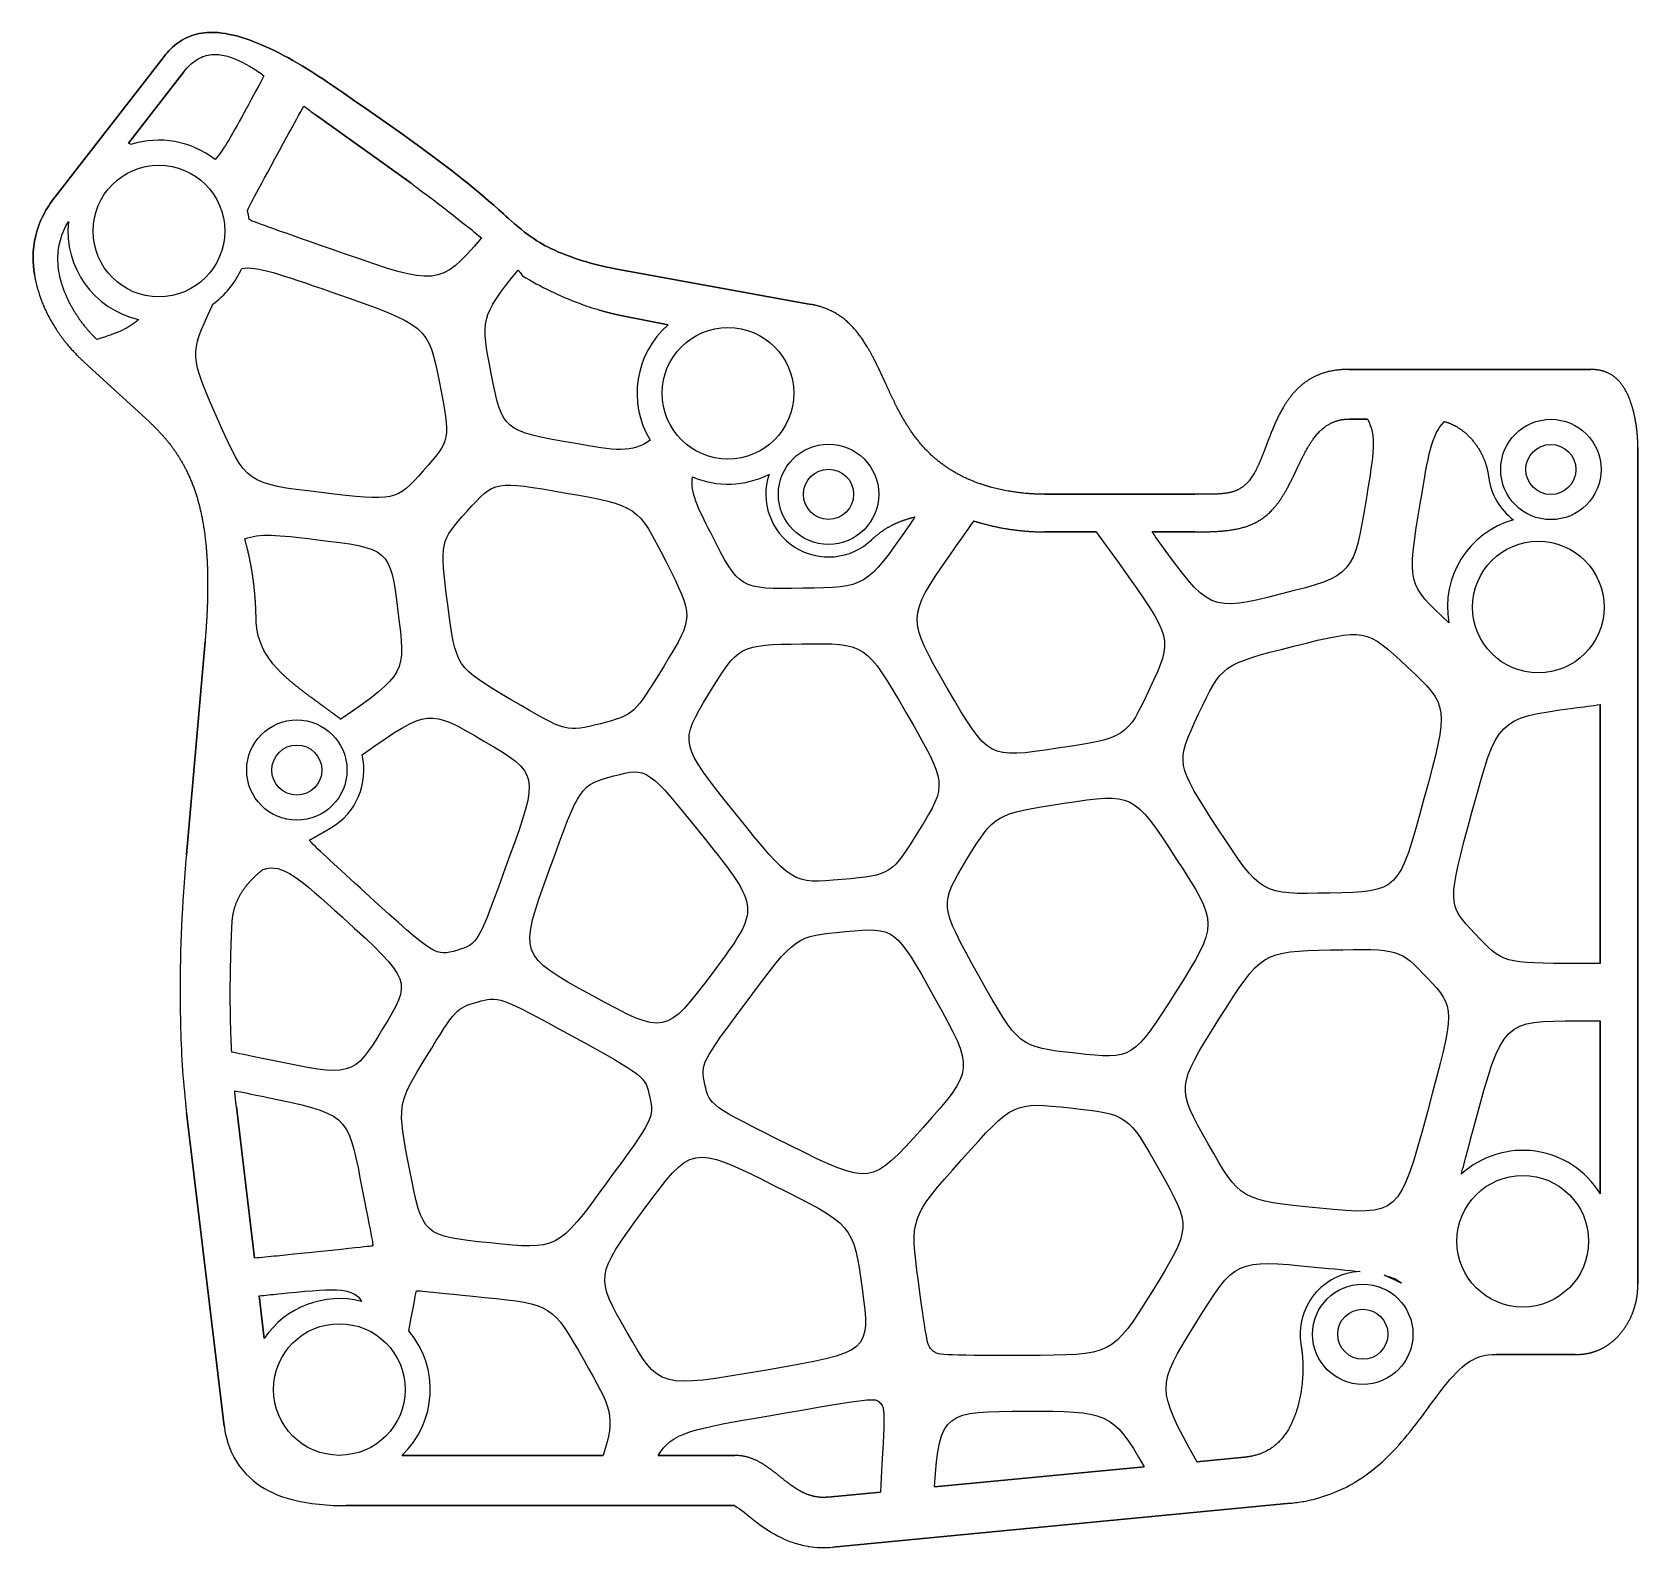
# Model space of a CAD drawing. Header units: millimetres. Extents: x -115 to 13, y -70 to 51.
import ezdxf

# ---------------------------------------------------------------- set-up
doc = ezdxf.new("R2010")
doc.units = ezdxf.units.MM
doc.layers.get('0').update_dxf_attribs({"linetype": 'CONTINUOUS'})

msp = doc.modelspace()

# ---------------------------------------------------------------- linework, layer by layer
for p, q in [((-104.59, 48.91), (-113.27, 37.73)), ((-113.27, 37.73), (-104.59, 48.91)), ((-107.42, 42.02), (-103.01, 47.69)), ((-103.01, 47.69), (-107.42, 42.02)), ((-92.53, 44.3), (-84.89, 38.81)), ((-84.89, 38.81), (-92.53, 44.3)), ((-53.01, 29.15), (-68.62, 31.99)), ((-68.62, 31.99), (-53.01, 29.15)), ((-67.91, 28.22), (-64.39, 27.51)), ((-64.39, 27.51), (-67.91, 28.22)), ((-110.96, 24.55), (-105.76, 19.77)), ((-105.76, 19.77), (-110.96, 24.55)), ((9.15, 23.96), (-10.1, 23.96)), ((-10.1, 23.96), (9.15, 23.96)), ((-10.08, 20), (-8.63, 19.98)), ((-8.63, 19.98), (-10.08, 20)), ((12.94, -49), (12.94, 17.73)), ((12.94, 17.73), (12.94, -49)), ((-22.4, 14), (-34.36, 14)), ((-34.36, 14), (-22.4, 14)), ((-34.36, 11), (-30.26, 11)), ((-30.26, 11), (-34.36, 11)), ((-25.8, 11), (-22.4, 11)), ((-22.4, 11), (-25.8, 11)), ((-2.14, 3.74), (-2.14, 3.75)), ((-2.14, 3.74), (-2.14, 3.75)), ((-101.32, 2.26), (-102.81, -14.75)), ((-102.81, -14.75), (-101.32, 2.26)), ((9.94, -2.78), (9.94, -23.42)), ((9.94, -23.42), (9.94, -2.78)), ((-90.48, -3.94), (-90.5, -3.95)), ((-90.48, -3.94), (-90.5, -3.95)), ((-88.79, -6.77), (-88.68, -6.69)), ((-88.79, -6.77), (-88.68, -6.69)), ((9.94, -28.01), (9.94, -41.79)), ((9.94, -41.79), (9.94, -28.01)), ((-102.79, -35.33), (-99.79, -60.33)), ((-99.79, -60.33), (-102.79, -35.33)), ((-97.37, -46.94), (-98.82, -34.86)), ((-98.82, -34.86), (-97.37, -46.94)), ((-96.6, -53.33), (-97.01, -49.94)), ((-97.01, -49.94), (-96.6, -53.33)), ((1.6, -54.62), (7.95, -54.62)), ((7.95, -54.62), (1.6, -54.62)), ((-69.58, -62.67), (-85.61, -62.67)), ((-85.61, -62.67), (-69.58, -62.67)), ((-59.07, -62.67), (-65.19, -62.67)), ((-65.19, -62.67), (-59.07, -62.67)), ((-26.44, -63.58), (-43.14, -65.18)), ((-43.14, -65.18), (-26.44, -63.58)), ((-22.23, -63.18), (-22.27, -63.11)), ((-22.23, -63.18), (-22.27, -63.11)), ((-18.42, -62.81), (-22.23, -63.18)), ((-22.23, -63.18), (-18.42, -62.81)), ((-47.46, -65.6), (-51.66, -66)), ((-51.66, -66), (-47.46, -65.6)), ((-51.27, -69.98), (-14.76, -66.48)), ((-14.76, -66.48), (-51.27, -69.98)), ((-90.07, -66.67), (-59.11, -66.67)), ((-59.11, -66.67), (-90.07, -66.67))]:
    msp.add_line(p, q)
for centre, radius in [((-105, 35), 5.25), ((-59.62, 22.06), 5.25), ((6, 15.98), 4), ((-51.6, 14), 4), ((6, 15.98), 2), ((6, 15.98), 2), ((-51.6, 14), 2), ((-51.6, 14), 2), ((5, 5), 5.25), ((-94, -8), 4), ((-94, -8), 2), ((-94, -8), 2), ((3.76, -45.58), 5.25), ((-9, -53), 4), ((-9, -53), 2), ((-9, -53), 2), ((-90.61, -57.41), 5.25)]:
    msp.add_circle(centre, radius)
for centre, radius, start, end in [((-105, 35), 7.25, 51.8413, 107.8939), ((-105, 35), 7.25, 51.8413, 107.8939), ((-105, 35), 7.25, 7.2406, 13.1903), ((-105, 35), 7.25, 7.2406, 13.1903), ((-105, 35), 7.25, 174.0104, 257.0471), ((-105, 35), 7.25, 174.0104, 257.0471), ((-105, 35), 7.25, 306.2649, 335.72), ((-105, 35), 7.25, 306.2649, 335.72), ((-59.62, 22.06), 7.25, 131.2225, 210.9623), ((-59.62, 22.06), 7.25, 131.2225, 210.9623), ((-59.62, 22.06), 7.25, 247.0129, 296.805), ((-59.62, 22.06), 7.25, 247.0129, 296.805), ((-51.6, 14), 5, 161.565, 313.464), ((-51.6, 14), 5, 161.565, 313.464), ((6, 15.98), 5, 187.2448, 233.2141), ((6, 15.98), 5, 187.2448, 233.2141), ((5, 5), 7.25, 105.9572, 189.995), ((5, 5), 7.25, 105.9572, 189.995), ((-94, -8), 5.35, 49.1592, 53.3569), ((-94, -8), 5.35, 49.1592, 53.3569), ((-94, -8), 5.35, -59.4772, 13.265), ((-94, -8), 5.35, -59.4772, 13.265), ((3.76, -45.58), 7.25, 31.5472, 132.5483), ((3.76, -45.58), 7.25, 31.5472, 132.5483), ((-9, -53), 5, 92.5484, 189.5666), ((-9, -53), 5, 92.5484, 189.5666), ((-9, -53), 5, 65.9174, 70.1769), ((-9, -53), 5, 65.9174, 70.1769), ((-90.61, -57.41), 7.25, 75.9325, 145.7438), ((-90.61, -57.41), 7.25, 75.9325, 145.7438), ((-90.61, -57.41), 7.25, -46.4501, 40.2046), ((-90.61, -57.41), 7.25, -46.4501, 40.2046)]:
    msp.add_arc(centre, radius, start, end)
for points, degree, knots in [([(-102, 50.7), (-102.52, 50.57), (-103, 50.35), (-103.89, 49.73), (-104.26, 49.34), (-104.59, 48.91)], 3, [-0.3236229, -0.3236229, -0.3236229, -0.3236229, -0.1615538, -0.1615538, 0, 0, 0, 0]), ([(-104.59, 48.91), (-104.26, 49.34), (-103.89, 49.73), (-103, 50.35), (-102.52, 50.57), (-102, 50.7)], 3, [0, 0, 0, 0, 0.1615538, 0.1615538, 0.3236229, 0.3236229, 0.3236229, 0.3236229]), ([(-91.93, 47.13), (-93.54, 48.23), (-95.72, 49.49), (-98.62, 50.54), (-99.49, 50.76), (-100.87, 50.87), (-101.44, 50.84), (-102, 50.7)], 3, [-0.9531404, -0.9531404, -0.9531404, -0.9531404, -0.4165655, -0.4165655, -0.1724139, -0.1724139, 0, 0, 0, 0]), ([(-102, 50.7), (-101.44, 50.84), (-100.87, 50.87), (-99.49, 50.76), (-98.62, 50.54), (-95.72, 49.49), (-93.54, 48.23), (-91.93, 47.13)], 3, [0, 0, 0, 0, 0.1724139, 0.1724139, 0.4165655, 0.4165655, 0.9531404, 0.9531404, 0.9531404, 0.9531404]), ([(-102, 48.65), (-101.84, 48.75), (-101.67, 48.84), (-101.32, 48.98), (-101.13, 49.02), (-100.56, 49.11), (-100.18, 49.09), (-99.06, 48.85), (-98.28, 48.47), (-97.18, 47.78), (-96.9, 47.59), (-96.62, 47.39)], 3, [-1.3659141, -1.3659141, -1.3659141, -1.3659141, -1.2779348, -1.2779348, -1.1897237, -1.1897237, -1.0115857, -1.0115857, -0.6602136, -0.6602136, -0.5409021, -0.5409021, -0.5409021, -0.5409021]), ([(-102, 48.65), (-101.84, 48.75), (-101.67, 48.84), (-101.32, 48.98), (-101.13, 49.02), (-100.56, 49.11), (-100.18, 49.09), (-99.06, 48.85), (-98.28, 48.47), (-97.18, 47.78), (-96.9, 47.59), (-96.62, 47.39)], 3, [-1.3659141, -1.3659141, -1.3659141, -1.3659141, -1.2779348, -1.2779348, -1.1897237, -1.1897237, -1.0115857, -1.0115857, -0.6602136, -0.6602136, -0.5409021, -0.5409021, -0.5409021, -0.5409021]), ([(-103.01, 47.69), (-102.87, 47.87), (-102.72, 48.05), (-102.38, 48.38), (-102.2, 48.52), (-102, 48.65)], 3, [-0.1404002, -0.1404002, -0.1404002, -0.1404002, -0.070191, -0.070191, 0, 0, 0, 0]), ([(-103.01, 47.69), (-102.87, 47.87), (-102.72, 48.05), (-102.38, 48.38), (-102.2, 48.52), (-102, 48.65)], 3, [-0.1404002, -0.1404002, -0.1404002, -0.1404002, -0.070191, -0.070191, 0, 0, 0, 0]), ([(-77.52, 36.36), (-79.58, 38.25), (-81.9, 40.05), (-86.57, 43.45), (-90.06, 45.85), (-91.93, 47.13)], 3, [-1.292516, -1.292516, -1.292516, -1.292516, -0.680948, -0.680948, 0, 0, 0, 0]), ([(-91.93, 47.13), (-90.06, 45.85), (-86.57, 43.45), (-81.9, 40.05), (-79.58, 38.25), (-77.52, 36.36)], 3, [0, 0, 0, 0, 0.680948, 0.680948, 1.292516, 1.292516, 1.292516, 1.292516]), ([(-84.89, 38.81), (-84.79, 38.73), (-84.68, 38.66), (-84.48, 38.51), (-84.37, 38.43), (-84.27, 38.35)], 3, [-0.07743656, -0.07743656, -0.07743656, -0.07743656, -0.03871828, -0.03871828, 0, 0, 0, 0]), ([(-84.89, 38.81), (-84.79, 38.73), (-84.68, 38.66), (-84.48, 38.51), (-84.37, 38.43), (-84.27, 38.35)], 3, [-0.07743656, -0.07743656, -0.07743656, -0.07743656, -0.03871828, -0.03871828, 0, 0, 0, 0]), ([(-113.27, 37.73), (-113.63, 37.27), (-113.95, 36.79), (-114.48, 35.75), (-114.68, 35.21), (-115.11, 33.45), (-115.06, 32.38), (-114.93, 31.54)], 3, [-0.5020165, -0.5020165, -0.5020165, -0.5020165, -0.3795625, -0.3795625, -0.2566818, -0.2566818, 0, 0, 0, 0]), ([(-114.93, 31.54), (-115.06, 32.38), (-115.11, 33.45), (-114.68, 35.21), (-114.48, 35.75), (-113.95, 36.79), (-113.63, 37.27), (-113.27, 37.73)], 3, [0, 0, 0, 0, 0.2566818, 0.2566818, 0.3795625, 0.3795625, 0.5020165, 0.5020165, 0.5020165, 0.5020165]), ([(-84.27, 38.35), (-83.11, 37.5), (-82.08, 36.7), (-80.35, 35.32), (-79.81, 34.89), (-79.28, 34.47)], 3, [-0.831954, -0.831954, -0.831954, -0.831954, -0.4159668, -0.4159668, -0.2151445, -0.2151445, -0.2151445, -0.2151445]), ([(-84.27, 38.35), (-83.11, 37.5), (-82.08, 36.7), (-80.35, 35.32), (-79.81, 34.89), (-79.28, 34.47)], 3, [-0.831954, -0.831954, -0.831954, -0.831954, -0.4159668, -0.4159668, -0.2151445, -0.2151445, -0.2151445, -0.2151445]), ([(-73.74, 33.6), (-74.34, 33.87), (-74.91, 34.22), (-76.3, 35.26), (-77.04, 35.92), (-77.52, 36.36)], 3, [-0.368509, -0.368509, -0.368509, -0.368509, -0.1961436, -0.1961436, 0, 0, 0, 0]), ([(-77.52, 36.36), (-77.04, 35.92), (-76.3, 35.26), (-74.91, 34.22), (-74.34, 33.87), (-73.74, 33.6)], 3, [0, 0, 0, 0, 0.1961436, 0.1961436, 0.368509, 0.368509, 0.368509, 0.368509]), ([(-112.84, 31.15), (-112.98, 31.69), (-113.06, 32.25), (-113.05, 33.3), (-112.99, 33.79), (-112.71, 34.8), (-112.49, 35.29), (-112.21, 35.76)], 3, [-0.5730459, -0.5730459, -0.5730459, -0.5730459, -0.4055006, -0.4055006, -0.2565518, -0.2565518, -0.0918769, -0.0918769, -0.0918769, -0.0918769]), ([(-112.84, 31.15), (-112.98, 31.69), (-113.06, 32.25), (-113.05, 33.3), (-112.99, 33.79), (-112.71, 34.8), (-112.49, 35.29), (-112.21, 35.76)], 3, [-0.5730459, -0.5730459, -0.5730459, -0.5730459, -0.4055006, -0.4055006, -0.2565518, -0.2565518, -0.0918769, -0.0918769, -0.0918769, -0.0918769]), ([(-68.62, 31.99), (-69.51, 32.15), (-70.37, 32.36), (-72.09, 32.9), (-72.92, 33.22), (-73.74, 33.6)], 3, [-0.5394856, -0.5394856, -0.5394856, -0.5394856, -0.2697807, -0.2697807, 0, 0, 0, 0]), ([(-73.74, 33.6), (-72.92, 33.22), (-72.09, 32.9), (-70.37, 32.36), (-69.51, 32.15), (-68.62, 31.99)], 3, [0, 0, 0, 0, 0.2697807, 0.2697807, 0.5394856, 0.5394856, 0.5394856, 0.5394856]), ([(-114.93, 31.54), (-114.86, 31.12), (-114.66, 30.16), (-114.14, 28.67), (-113.37, 27.24), (-112.33, 25.9), (-111.44, 24.99), (-110.96, 24.55)], 5, [0.4489839, 0.4489839, 0.4489839, 0.4489839, 0.4489839, 0.4489839, 0.6, 0.8, 1, 1, 1, 1, 1, 1]), ([(-114.93, 31.54), (-114.86, 31.12), (-114.66, 30.16), (-114.14, 28.67), (-113.37, 27.24), (-112.33, 25.9), (-111.44, 24.99), (-110.96, 24.55)], 5, [0.4489839, 0.4489839, 0.4489839, 0.4489839, 0.4489839, 0.4489839, 0.6, 0.8, 1, 1, 1, 1, 1, 1]), ([(-109.95, 26.35), (-110.25, 26.64), (-110.88, 27.31), (-111.59, 28.24), (-112.16, 29.22), (-112.58, 30.23), (-112.78, 30.9), (-112.84, 31.15)], 5, [0.0364221, 0.0364221, 0.0364221, 0.0364221, 0.0364221, 0.0364221, 0.2, 0.4, 0.5136637, 0.5136637, 0.5136637, 0.5136637, 0.5136637, 0.5136637]), ([(-109.95, 26.35), (-110.25, 26.64), (-110.88, 27.31), (-111.59, 28.24), (-112.16, 29.22), (-112.58, 30.23), (-112.78, 30.9), (-112.84, 31.15)], 5, [0.0364221, 0.0364221, 0.0364221, 0.0364221, 0.0364221, 0.0364221, 0.2, 0.4, 0.5136637, 0.5136637, 0.5136637, 0.5136637, 0.5136637, 0.5136637]), ([(-76, 31.42), (-75.28, 30.99), (-74.55, 30.59), (-73.04, 29.85), (-72.28, 29.53), (-71.49, 29.24)], 3, [-0.502135, -0.502135, -0.502135, -0.502135, -0.2510621, -0.2510621, 0, 0, 0, 0]), ([(-76, 31.42), (-75.28, 30.99), (-74.55, 30.59), (-73.04, 29.85), (-72.28, 29.53), (-71.49, 29.24)], 3, [-0.502135, -0.502135, -0.502135, -0.502135, -0.2510621, -0.2510621, 0, 0, 0, 0]), ([(-71.49, 29.24), (-71.22, 29.14), (-70.95, 29.04), (-70.41, 28.86), (-70.13, 28.78), (-69.86, 28.7)], 3, [-0.1724453, -0.1724453, -0.1724453, -0.1724453, -0.0862224, -0.0862224, 0, 0, 0, 0]), ([(-71.49, 29.24), (-71.22, 29.14), (-70.95, 29.04), (-70.41, 28.86), (-70.13, 28.78), (-69.86, 28.7)], 3, [-0.1724453, -0.1724453, -0.1724453, -0.1724453, -0.0862224, -0.0862224, 0, 0, 0, 0]), ([(-47.75, 24.34), (-47.97, 24.79), (-48.44, 25.7), (-49.23, 27), (-50.2, 28.06), (-51.45, 28.76), (-52.47, 29.05), (-53.01, 29.15)], 5, [-0.2913407, -0.2913407, -0.2913407, -0.2913407, -0.2913407, -0.2913407, -0.2, -0.1, 0, 0, 0, 0, 0, 0]), ([(-47.75, 24.34), (-47.97, 24.79), (-48.44, 25.7), (-49.23, 27), (-50.2, 28.06), (-51.45, 28.76), (-52.47, 29.05), (-53.01, 29.15)], 5, [-0.2913407, -0.2913407, -0.2913407, -0.2913407, -0.2913407, -0.2913407, -0.2, -0.1, 0, 0, 0, 0, 0, 0]), ([(-34.36, 14), (-34.85, 14), (-35.83, 14.04), (-37.32, 14.2), (-39.28, 14.63), (-41.6, 15.62), (-43.62, 17.11), (-45.25, 19.14), (-46.29, 21.14), (-46.99, 22.72), (-47.47, 23.77), (-47.73, 24.3), (-47.75, 24.34)], 5, [-1, -1, -1, -1, -1, -1, -0.9, -0.8, -0.7, -0.6, -0.5, -0.4, -0.3, -0.2913407, -0.2913407, -0.2913407, -0.2913407, -0.2913407, -0.2913407]), ([(-34.36, 14), (-34.85, 14), (-35.83, 14.04), (-37.32, 14.2), (-39.28, 14.63), (-41.6, 15.62), (-43.62, 17.11), (-45.25, 19.14), (-46.29, 21.14), (-46.99, 22.72), (-47.47, 23.77), (-47.73, 24.3), (-47.75, 24.34)], 5, [-1, -1, -1, -1, -1, -1, -0.9, -0.8, -0.7, -0.6, -0.5, -0.4, -0.3, -0.2913407, -0.2913407, -0.2913407, -0.2913407, -0.2913407, -0.2913407]), ([(12.73, 19.96), (12.69, 20.18), (12.57, 20.74), (12.33, 21.6), (11.85, 22.7), (11.1, 23.52), (10.24, 23.88), (9.54, 23.96), (9.15, 23.96)], 5, [0.2660853, 0.2660853, 0.2660853, 0.2660853, 0.2660853, 0.2660853, 0.4, 0.6, 0.8, 1, 1, 1, 1, 1, 1]), ([(12.73, 19.96), (12.69, 20.18), (12.57, 20.74), (12.33, 21.6), (11.85, 22.7), (11.1, 23.52), (10.24, 23.88), (9.54, 23.96), (9.15, 23.96)], 5, [0.2660853, 0.2660853, 0.2660853, 0.2660853, 0.2660853, 0.2660853, 0.4, 0.6, 0.8, 1, 1, 1, 1, 1, 1]), ([(-105.76, 19.77), (-105.13, 19.19), (-104.01, 18.01), (-102.72, 16.14), (-101.68, 13.48), (-101.19, 10.34), (-101.08, 7.79), (-101.11, 5.92), (-101.15, 4.79), (-101.17, 4.44)], 5, [0, 0, 0, 0, 0, 0, 0.2, 0.4, 0.6, 0.8, 0.8901465, 0.8901465, 0.8901465, 0.8901465, 0.8901465, 0.8901465]), ([(-105.76, 19.77), (-105.13, 19.19), (-104.01, 18.01), (-102.72, 16.14), (-101.68, 13.48), (-101.19, 10.34), (-101.08, 7.79), (-101.11, 5.92), (-101.15, 4.79), (-101.17, 4.44)], 5, [0, 0, 0, 0, 0, 0, 0.2, 0.4, 0.6, 0.8, 0.8901465, 0.8901465, 0.8901465, 0.8901465, 0.8901465, 0.8901465]), ([(-2.49, 19.8), (-2.43, 19.79), (-2.1, 19.69), (-1.53, 19.45), (-0.79, 18.96), (0.03, 18.1), (0.6, 17.1), (0.89, 16.26), (1, 15.66), (1.04, 15.34)], 5, [0.1597231, 0.1597231, 0.1597231, 0.1597231, 0.1597231, 0.1597231, 0.2, 0.4, 0.6, 0.8, 1, 1, 1, 1, 1, 1]), ([(-2.49, 19.8), (-2.43, 19.79), (-2.1, 19.69), (-1.53, 19.45), (-0.79, 18.96), (0.03, 18.1), (0.6, 17.1), (0.89, 16.26), (1, 15.66), (1.04, 15.34)], 5, [0.1597231, 0.1597231, 0.1597231, 0.1597231, 0.1597231, 0.1597231, 0.2, 0.4, 0.6, 0.8, 1, 1, 1, 1, 1, 1]), ([(12.94, 17.73), (12.94, 18.06), (12.92, 18.5), (12.89, 18.95), (12.83, 19.4), (12.75, 19.85), (12.73, 19.96)], 5, [0, 0, 0, 0, 0, 0, 0.2, 0.2660853, 0.2660853, 0.2660853, 0.2660853, 0.2660853, 0.2660853]), ([(12.94, 17.73), (12.94, 18.06), (12.92, 18.5), (12.89, 18.95), (12.83, 19.4), (12.75, 19.85), (12.73, 19.96)], 5, [0, 0, 0, 0, 0, 0, 0.2, 0.2660853, 0.2660853, 0.2660853, 0.2660853, 0.2660853, 0.2660853]), ([(-48.16, 10.38), (-47.9, 10.62), (-47.36, 11.08), (-46.69, 11.51), (-45.98, 11.83), (-45.24, 12.06), (-44.81, 12.17), (-44.71, 12.19)], 5, [0, 0, 0, 0, 0, 0, 0.2, 0.4, 0.4671061, 0.4671061, 0.4671061, 0.4671061, 0.4671061, 0.4671061]), ([(-48.16, 10.38), (-47.9, 10.62), (-47.36, 11.08), (-46.69, 11.51), (-45.98, 11.83), (-45.24, 12.06), (-44.81, 12.17), (-44.71, 12.19)], 5, [0, 0, 0, 0, 0, 0, 0.2, 0.4, 0.4671061, 0.4671061, 0.4671061, 0.4671061, 0.4671061, 0.4671061]), ([(-40, 11.87), (-39.99, 11.87), (-39.43, 11.69), (-38.32, 11.39), (-37.19, 11.17), (-36.05, 11.05), (-34.92, 11), (-34.36, 11)], 5, [-0.2023983, -0.2023983, -0.2023983, -0.2023983, -0.2023983, -0.2023983, -0.2, -0.1, 0, 0, 0, 0, 0, 0]), ([(-40, 11.87), (-39.99, 11.87), (-39.43, 11.69), (-38.32, 11.39), (-37.19, 11.17), (-36.05, 11.05), (-34.92, 11), (-34.36, 11)], 5, [-0.2023983, -0.2023983, -0.2023983, -0.2023983, -0.2023983, -0.2023983, -0.2, -0.1, 0, 0, 0, 0, 0, 0]), ([(-97.25, 4.15), (-97.26, 4.56), (-97.3, 5.82), (-97.42, 7.09), (-97.63, 8.35), (-97.91, 9.59), (-98.14, 10.42), (-98.14, 10.44)], 5, [-0.8953787, -0.8953787, -0.8953787, -0.8953787, -0.8953787, -0.8953787, -0.8, -0.6, -0.5957304, -0.5957304, -0.5957304, -0.5957304, -0.5957304, -0.5957304]), ([(-97.25, 4.15), (-97.26, 4.56), (-97.3, 5.82), (-97.42, 7.09), (-97.63, 8.35), (-97.91, 9.59), (-98.14, 10.42), (-98.14, 10.44)], 5, [-0.8953787, -0.8953787, -0.8953787, -0.8953787, -0.8953787, -0.8953787, -0.8, -0.6, -0.5957304, -0.5957304, -0.5957304, -0.5957304, -0.5957304, -0.5957304]), ([(-99.17, -20.3), (-99.15, -19.79), (-99, -18.84), (-98.61, -17.89), (-98.01, -17.09), (-97.26, -16.38), (-96.8, -16.01), (-96.69, -15.92)], 5, [-1, -1, -1, -1, -1, -1, -0.8, -0.6, -0.5411663, -0.5411663, -0.5411663, -0.5411663, -0.5411663, -0.5411663]), ([(-99.17, -20.3), (-99.15, -19.79), (-99, -18.84), (-98.61, -17.89), (-98.01, -17.09), (-97.26, -16.38), (-96.8, -16.01), (-96.69, -15.92)], 5, [-1, -1, -1, -1, -1, -1, -0.8, -0.6, -0.5411663, -0.5411663, -0.5411663, -0.5411663, -0.5411663, -0.5411663]), ([(-103.04, -17.71), (-103.28, -21.33), (-103.37, -24.94), (-103.27, -28.62), (-103.21, -30.84), (-103.06, -33.08), (-102.79, -35.33)], 3, [0.1453429, 0.1453429, 0.1453429, 0.1453429, 0.6780127, 0.6780127, 0.6780127, 1, 1, 1, 1]), ([(-103.04, -17.71), (-103.28, -21.33), (-103.37, -24.94), (-103.27, -28.62), (-103.21, -30.84), (-103.06, -33.08), (-102.79, -35.33)], 3, [0.1453429, 0.1453429, 0.1453429, 0.1453429, 0.6780127, 0.6780127, 0.6780127, 1, 1, 1, 1]), ([(-99.19, -30.49), (-99.23, -29.78), (-99.29, -28.29), (-99.33, -26.25), (-99.31, -24.21), (-99.25, -22.17), (-99.2, -20.84), (-99.17, -20.3)], 5, [-0.7783864, -0.7783864, -0.7783864, -0.7783864, -0.7783864, -0.7783864, -0.6, -0.4, -0.2631234, -0.2631234, -0.2631234, -0.2631234, -0.2631234, -0.2631234]), ([(-99.19, -30.49), (-99.23, -29.78), (-99.29, -28.29), (-99.33, -26.25), (-99.31, -24.21), (-99.25, -22.17), (-99.2, -20.84), (-99.17, -20.3)], 5, [-0.7783864, -0.7783864, -0.7783864, -0.7783864, -0.7783864, -0.7783864, -0.6, -0.4, -0.2631234, -0.2631234, -0.2631234, -0.2631234, -0.2631234, -0.2631234]), ([(9.11, -54.49), (9.23, -54.46), (9.67, -54.34), (10.38, -54.04), (11.25, -53.41), (11.95, -52.55), (12.41, -51.65), (12.64, -51), (12.73, -50.64), (12.74, -50.62)], 5, [-0.8715001, -0.8715001, -0.8715001, -0.8715001, -0.8715001, -0.8715001, -0.8, -0.6, -0.4, -0.2, -0.184523, -0.184523, -0.184523, -0.184523, -0.184523, -0.184523]), ([(9.11, -54.49), (9.23, -54.46), (9.67, -54.34), (10.38, -54.04), (11.25, -53.41), (11.95, -52.55), (12.41, -51.65), (12.64, -51), (12.73, -50.64), (12.74, -50.62)], 5, [-0.8715001, -0.8715001, -0.8715001, -0.8715001, -0.8715001, -0.8715001, -0.8, -0.6, -0.4, -0.2, -0.184523, -0.184523, -0.184523, -0.184523, -0.184523, -0.184523]), ([(-10.47, -65.27), (-10.18, -65.13), (-9.89, -64.97), (-9.62, -64.81), (-7.75, -63.69), (-6.36, -62.2), (-5.24, -60.8), (-3.96, -59.2), (-2.96, -57.68), (-2.05, -56.62), (-1.35, -55.82), (-0.76, -55.32), (-0.22, -55.03), (0.28, -54.76), (0.76, -54.62), (1.6, -54.62)], 3, [0.1397911, 0.1397911, 0.1397911, 0.1397911, 0.1711286, 0.1711286, 0.1711286, 0.385935, 0.385935, 0.385935, 0.6327296, 0.6327296, 0.6327296, 0.8211599, 0.8211599, 0.8211599, 1, 1, 1, 1]), ([(-10.47, -65.27), (-10.18, -65.13), (-9.89, -64.97), (-9.62, -64.81), (-7.75, -63.69), (-6.36, -62.2), (-5.24, -60.8), (-3.96, -59.2), (-2.96, -57.68), (-2.05, -56.62), (-1.35, -55.82), (-0.76, -55.32), (-0.22, -55.03), (0.28, -54.76), (0.76, -54.62), (1.6, -54.62)], 3, [0.1397911, 0.1397911, 0.1397911, 0.1397911, 0.1711286, 0.1711286, 0.1711286, 0.385935, 0.385935, 0.385935, 0.6327296, 0.6327296, 0.6327296, 0.8211599, 0.8211599, 0.8211599, 1, 1, 1, 1]), ([(-99.79, -60.33), (-99.78, -60.39), (-99.78, -60.44), (-99.77, -60.5), (-99.62, -61.51), (-99.23, -62.61), (-98.59, -63.49), (-97.93, -64.41), (-97.07, -65.05), (-96.29, -65.46), (-95.22, -66.03), (-94.26, -66.25), (-93.4, -66.4), (-92.58, -66.54), (-91.83, -66.61), (-91.11, -66.65)], 3, [-1, -1, -1, -1, -0.9903296, -0.9903296, -0.9903296, -0.8077832, -0.8077832, -0.8077832, -0.6197644, -0.6197644, -0.6197644, -0.3629127, -0.3629127, -0.3629127, -0.1185655, -0.1185655, -0.1185655, -0.1185655]), ([(-99.79, -60.33), (-99.78, -60.39), (-99.78, -60.44), (-99.77, -60.5), (-99.62, -61.51), (-99.23, -62.61), (-98.59, -63.49), (-97.93, -64.41), (-97.07, -65.05), (-96.29, -65.46), (-95.22, -66.03), (-94.26, -66.25), (-93.4, -66.4), (-92.58, -66.54), (-91.83, -66.61), (-91.11, -66.65)], 3, [-1, -1, -1, -1, -0.9903296, -0.9903296, -0.9903296, -0.8077832, -0.8077832, -0.8077832, -0.6197644, -0.6197644, -0.6197644, -0.3629127, -0.3629127, -0.3629127, -0.1185655, -0.1185655, -0.1185655, -0.1185655]), ([(-54.46, -65.13), (-54.51, -65.1), (-54.83, -64.87), (-55.42, -64.41), (-56.27, -63.69), (-57.15, -63.07), (-58.07, -62.74), (-58.73, -62.67), (-59.07, -62.67)], 5, [-0.6345089, -0.6345089, -0.6345089, -0.6345089, -0.6345089, -0.6345089, -0.6, -0.4, -0.2, 0, 0, 0, 0, 0, 0]), ([(-54.46, -65.13), (-54.51, -65.1), (-54.83, -64.87), (-55.42, -64.41), (-56.27, -63.69), (-57.15, -63.07), (-58.07, -62.74), (-58.73, -62.67), (-59.07, -62.67)], 5, [-0.6345089, -0.6345089, -0.6345089, -0.6345089, -0.6345089, -0.6345089, -0.6, -0.4, -0.2, 0, 0, 0, 0, 0, 0]), ([(-53.16, -65.82), (-53.19, -65.82), (-53.46, -65.72), (-53.72, -65.6), (-53.98, -65.45), (-54.23, -65.29), (-54.46, -65.13)], 5, [-0.8143435, -0.8143435, -0.8143435, -0.8143435, -0.8143435, -0.8143435, -0.8, -0.6345089, -0.6345089, -0.6345089, -0.6345089, -0.6345089, -0.6345089]), ([(-53.16, -65.82), (-53.19, -65.82), (-53.46, -65.72), (-53.72, -65.6), (-53.98, -65.45), (-54.23, -65.29), (-54.46, -65.13)], 5, [-0.8143435, -0.8143435, -0.8143435, -0.8143435, -0.8143435, -0.8143435, -0.8, -0.6345089, -0.6345089, -0.6345089, -0.6345089, -0.6345089, -0.6345089]), ([(-59.11, -66.67), (-59.04, -66.7), (-58.84, -66.81), (-58.51, -67.06), (-58.04, -67.41), (-57.35, -68.05), (-56.31, -68.71), (-55.78, -69.04), (-55.15, -69.37), (-54.42, -69.62)], 3, [0.1986225, 0.1986225, 0.1986225, 0.1986225, 0.3939888, 0.3939888, 0.3939888, 0.6763673, 0.6763673, 0.6763673, 0.8171783, 0.8171783, 0.8171783, 0.8171783]), ([(-59.11, -66.67), (-59.04, -66.7), (-58.84, -66.81), (-58.51, -67.06), (-58.04, -67.41), (-57.35, -68.05), (-56.31, -68.71), (-55.78, -69.04), (-55.15, -69.37), (-54.42, -69.62)], 3, [0.1986225, 0.1986225, 0.1986225, 0.1986225, 0.3939888, 0.3939888, 0.3939888, 0.6763673, 0.6763673, 0.6763673, 0.8171783, 0.8171783, 0.8171783, 0.8171783]), ([(-54.42, -69.62), (-54.06, -69.74), (-53.67, -69.84), (-53.26, -69.91), (-53.23, -69.92), (-53.2, -69.92), (-53.16, -69.93)], 3, [0.81717835, 0.81717835, 0.81717835, 0.81717835, 0.88766489, 0.88766489, 0.88766489, 0.89341491, 0.89341491, 0.89341491, 0.89341491]), ([(-54.42, -69.62), (-54.06, -69.74), (-53.67, -69.84), (-53.26, -69.91), (-53.23, -69.92), (-53.2, -69.92), (-53.16, -69.93)], 3, [0.81717835, 0.81717835, 0.81717835, 0.81717835, 0.88766489, 0.88766489, 0.88766489, 0.89341491, 0.89341491, 0.89341491, 0.89341491])]:
    msp.add_open_spline(points, degree=degree, knots=knots)
for points, degree in [([(-96.62, 47.39), (-97.01, 46.64), (-97.48, 45.77), (-98.05, 44.74)], 3), ([(-96.62, 47.39), (-97.01, 46.64), (-97.48, 45.77), (-98.05, 44.74)], 3), ([(-94.66, 42.75), (-94.2, 43.6), (-93.8, 44.33), (-93.43, 44.96)], 3), ([(-94.66, 42.75), (-94.2, 43.6), (-93.8, 44.33), (-93.43, 44.96)], 3), ([(-93.43, 44.96), (-93.14, 44.74), (-92.84, 44.52), (-92.53, 44.3)], 3), ([(-93.43, 44.96), (-93.14, 44.74), (-92.84, 44.52), (-92.53, 44.3)], 3), ([(-98.05, 44.74), (-99.08, 42.84), (-99.81, 41.51), (-100.52, 40.7)], 3), ([(-98.05, 44.74), (-99.08, 42.84), (-99.81, 41.51), (-100.52, 40.7)], 3), ([(-97.94, 36.65), (-97.65, 37.27), (-96.83, 38.76), (-94.66, 42.75)], 3), ([(-97.94, 36.65), (-97.65, 37.27), (-96.83, 38.76), (-94.66, 42.75)], 3), ([(-107.23, 41.9), (-107.29, 41.94), (-107.35, 41.98), (-107.42, 42.02)], 3), ([(-107.23, 41.9), (-107.29, 41.94), (-107.35, 41.98), (-107.42, 42.02)], 3), ([(-90.29, 33.22), (-95.59, 35.07), (-97.27, 35.66), (-97.81, 35.91)], 3), ([(-90.29, 33.22), (-95.59, 35.07), (-97.27, 35.66), (-97.81, 35.91)], 3), ([(-79.28, 34.47), (-82.56, 30.52), (-82.98, 30.67), (-90.29, 33.22)], 3), ([(-79.28, 34.47), (-82.56, 30.52), (-82.98, 30.67), (-90.29, 33.22)], 3), ([(-98.39, 32.02), (-97.21, 32.23), (-95.28, 31.55), (-91.28, 30.15)], 3), ([(-98.39, 32.02), (-97.21, 32.23), (-95.28, 31.55), (-91.28, 30.15)], 3), ([(-78.5, 23.63), (-79.33, 27.84), (-79.39, 28.17), (-76.36, 31.89)], 3), ([(-78.5, 23.63), (-79.33, 27.84), (-79.39, 28.17), (-76.36, 31.89)], 3), ([(-76.36, 31.89), (-76.23, 31.73), (-76.11, 31.58), (-76, 31.42)], 3), ([(-76.36, 31.89), (-76.23, 31.73), (-76.11, 31.58), (-76, 31.42)], 3), ([(-91.28, 30.15), (-83.53, 27.45), (-83.53, 27.45), (-82.63, 22.88)], 3), ([(-91.28, 30.15), (-83.53, 27.45), (-83.53, 27.45), (-82.63, 22.88)], 3), ([(-100.3, 19.97), (-102.56, 25.1), (-102.56, 25.1), (-100.79, 28.98)], 3), ([(-100.3, 19.97), (-102.56, 25.1), (-102.56, 25.1), (-100.79, 28.98)], 3), ([(-100.79, 28.98), (-100.76, 29.04), (-100.74, 29.1), (-100.71, 29.15)], 3), ([(-100.79, 28.98), (-100.76, 29.04), (-100.74, 29.1), (-100.71, 29.15)], 3), ([(-69.86, 28.7), (-69.48, 28.59), (-69.09, 28.48), (-68.7, 28.39), (-68.31, 28.3), (-67.91, 28.22)], 5), ([(-69.86, 28.7), (-69.48, 28.59), (-69.09, 28.48), (-68.7, 28.39), (-68.31, 28.3), (-67.91, 28.22)], 5), ([(-106.63, 27.93), (-107.31, 27.29), (-108.26, 26.86), (-109.95, 26.35)], 3), ([(-106.63, 27.93), (-107.31, 27.29), (-108.26, 26.86), (-109.95, 26.35)], 3), ([(-71.9, 18.07), (-77.6, 19.07), (-77.6, 19.07), (-78.5, 23.63)], 3), ([(-71.9, 18.07), (-77.6, 19.07), (-77.6, 19.07), (-78.5, 23.63)], 3), ([(-10.1, 23.96), (-10.67, 23.96), (-11.73, 23.87), (-13.1, 23.45), (-14.49, 22.4), (-15.68, 20.54), (-16.49, 18.49), (-17.15, 16.61), (-17.83, 15.2), (-18.66, 14.38), (-19.69, 14.04), (-20.68, 14), (-21.51, 14), (-22.1, 14), (-22.4, 14)], 5), ([(-10.1, 23.96), (-10.67, 23.96), (-11.73, 23.87), (-13.1, 23.45), (-14.49, 22.4), (-15.68, 20.54), (-16.49, 18.49), (-17.15, 16.61), (-17.83, 15.2), (-18.66, 14.38), (-19.69, 14.04), (-20.68, 14), (-21.51, 14), (-22.1, 14), (-22.4, 14)], 5), ([(-82.63, 22.88), (-81.73, 18.32), (-81.73, 18.32), (-83.92, 15.88)], 3), ([(-82.63, 22.88), (-81.73, 18.32), (-81.73, 18.32), (-83.92, 15.88)], 3), ([(-92.07, 14.14), (-98.03, 14.84), (-98.03, 14.84), (-100.3, 19.97)], 3), ([(-92.07, 14.14), (-98.03, 14.84), (-98.03, 14.84), (-100.3, 19.97)], 3), ([(-22.4, 11), (-22.13, 11), (-21.57, 11.01), (-20.71, 11.02), (-19.5, 11.09), (-18.03, 11.42), (-16.7, 12.14), (-15.59, 13.35), (-14.7, 15.01), (-13.89, 16.85), (-13, 18.56), (-12.05, 19.53), (-11.15, 19.91), (-10.45, 20), (-10.08, 20)], 5), ([(-22.4, 11), (-22.13, 11), (-21.57, 11.01), (-20.71, 11.02), (-19.5, 11.09), (-18.03, 11.42), (-16.7, 12.14), (-15.59, 13.35), (-14.7, 15.01), (-13.89, 16.85), (-13, 18.56), (-12.05, 19.53), (-11.15, 19.91), (-10.45, 20), (-10.08, 20)], 5), ([(-8.63, 19.98), (-7.89, 18.74), (-8.15, 17.15), (-8.68, 13.9)], 3), ([(-8.63, 19.98), (-7.89, 18.74), (-8.15, 17.15), (-8.68, 13.9)], 3), ([(-4.42, 13.25), (-3.77, 17.22), (-3.52, 18.73), (-2.49, 19.8)], 3), ([(-4.42, 13.25), (-3.77, 17.22), (-3.52, 18.73), (-2.49, 19.8)], 3), ([(-65.83, 18.33), (-67.22, 17.25), (-68.61, 17.49), (-71.9, 18.07)], 3), ([(-65.83, 18.33), (-67.22, 17.25), (-68.61, 17.49), (-71.9, 18.07)], 3), ([(-83.92, 15.88), (-86.11, 13.43), (-86.11, 13.43), (-92.07, 14.14)], 3), ([(-83.92, 15.88), (-86.11, 13.43), (-86.11, 13.43), (-92.07, 14.14)], 3), ([(-60.97, 10.86), (-62.06, 13.01), (-62.62, 14.12), (-62.45, 15.38)], 3), ([(-60.97, 10.86), (-62.06, 13.01), (-62.62, 14.12), (-62.45, 15.38)], 3), ([(-80.42, 12.66), (-78.23, 15.1), (-78.23, 15.1), (-72.53, 14.1)], 3), ([(-80.42, 12.66), (-78.23, 15.1), (-78.23, 15.1), (-72.53, 14.1)], 3), ([(-72.53, 14.1), (-66.83, 13.1), (-66.83, 13.1), (-64.58, 8.66)], 3), ([(-72.53, 14.1), (-66.83, 13.1), (-66.83, 13.1), (-64.58, 8.66)], 3), ([(-8.68, 13.9), (-9.73, 7.51), (-9.73, 7.51), (-15.47, 6.06)], 3), ([(-8.68, 13.9), (-9.73, 7.51), (-9.73, 7.51), (-15.47, 6.06)], 3), ([(-2.14, 3.75), (-5.47, 6.85), (-5.47, 6.85), (-4.42, 13.25)], 3), ([(-2.14, 3.75), (-5.47, 6.85), (-5.47, 6.85), (-4.42, 13.25)], 3), ([(-81.97, 5.21), (-82.61, 10.22), (-82.61, 10.22), (-80.42, 12.66)], 3), ([(-81.97, 5.21), (-82.61, 10.22), (-82.61, 10.22), (-80.42, 12.66)], 3), ([(-45.12, 11.59), (-48.61, 6.57), (-48.61, 6.57), (-53.66, 6.5)], 3), ([(-45.12, 11.59), (-48.61, 6.57), (-48.61, 6.57), (-53.66, 6.5)], 3), ([(-44.71, 12.19), (-44.84, 12), (-44.98, 11.8), (-45.12, 11.59)], 3), ([(-44.71, 12.19), (-44.84, 12), (-44.98, 11.8), (-45.12, 11.59)], 3), ([(-41.9, 9.18), (-41.11, 10.32), (-40.5, 11.19), (-40, 11.87)], 3), ([(-41.9, 9.18), (-41.11, 10.32), (-40.5, 11.19), (-40, 11.87)], 3), ([(-98.14, 10.44), (-97.01, 10.92), (-95.52, 10.75), (-92.54, 10.4)], 3), ([(-98.14, 10.44), (-97.01, 10.92), (-95.52, 10.75), (-92.54, 10.4)], 3), ([(-92.54, 10.4), (-86.58, 9.69), (-86.58, 9.69), (-85.94, 4.69)], 3), ([(-92.54, 10.4), (-86.58, 9.69), (-86.58, 9.69), (-85.94, 4.69)], 3), ([(-53.66, 6.5), (-58.72, 6.42), (-58.72, 6.42), (-60.97, 10.86)], 3), ([(-53.66, 6.5), (-58.72, 6.42), (-58.72, 6.42), (-60.97, 10.86)], 3), ([(-30.26, 11), (-29.75, 10.31), (-29.15, 9.48), (-28.43, 8.48)], 3), ([(-30.26, 11), (-29.75, 10.31), (-29.15, 9.48), (-28.43, 8.48)], 3), ([(-25.52, 10.61), (-25.61, 10.74), (-25.71, 10.88), (-25.8, 11)], 3), ([(-25.52, 10.61), (-25.61, 10.74), (-25.71, 10.88), (-25.8, 11)], 3), ([(-15.47, 6.06), (-21.21, 4.61), (-21.21, 4.61), (-25.52, 10.61)], 3), ([(-15.47, 6.06), (-21.21, 4.61), (-21.21, 4.61), (-25.52, 10.61)], 3), ([(-42.13, -1.47), (-45.38, 4.16), (-45.38, 4.16), (-41.9, 9.18)], 3), ([(-42.13, -1.47), (-45.38, 4.16), (-45.38, 4.16), (-41.9, 9.18)], 3), ([(-64.58, 8.66), (-62.33, 4.22), (-62.33, 4.22), (-64.72, 0.32)], 3), ([(-64.58, 8.66), (-62.33, 4.22), (-62.33, 4.22), (-64.72, 0.32)], 3), ([(-28.43, 8.48), (-24.13, 2.48), (-24.13, 2.48), (-25.98, -1.47)], 3), ([(-28.43, 8.48), (-24.13, 2.48), (-24.13, 2.48), (-25.98, -1.47)], 3), ([(-76.9, -2.4), (-81.33, 0.21), (-81.33, 0.21), (-81.97, 5.21)], 3), ([(-76.9, -2.4), (-81.33, 0.21), (-81.33, 0.21), (-81.97, 5.21)], 3), ([(-101.17, 4.44), (-101.19, 4.01), (-101.22, 3.57), (-101.25, 3.14), (-101.28, 2.7), (-101.32, 2.26)], 5), ([(-101.17, 4.44), (-101.19, 4.01), (-101.22, 3.57), (-101.25, 3.14), (-101.28, 2.7), (-101.32, 2.26)], 5), ([(-90.81, -3.71), (-91.16, -3.45), (-91.87, -2.93), (-92.93, -2.16), (-94.32, -1.14), (-95.87, 0.25), (-96.78, 1.57), (-97.16, 2.77), (-97.25, 3.67), (-97.25, 4.15)], 5), ([(-90.81, -3.71), (-91.16, -3.45), (-91.87, -2.93), (-92.93, -2.16), (-94.32, -1.14), (-95.87, 0.25), (-96.78, 1.57), (-97.16, 2.77), (-97.25, 3.67), (-97.25, 4.15)], 5), ([(-85.94, 4.69), (-85.3, -0.32), (-85.3, -0.32), (-90.48, -3.94)], 3), ([(-85.94, 4.69), (-85.3, -0.32), (-85.3, -0.32), (-90.48, -3.94)], 3), ([(-14.5, 1.88), (-8.76, 3.33), (-8.76, 3.33), (-5.43, 0.22)], 3), ([(-14.5, 1.88), (-8.76, 3.33), (-8.76, 3.33), (-5.43, 0.22)], 3), ([(-61.14, -1.92), (-58.76, 1.99), (-58.76, 1.99), (-53.7, 2.07)], 3), ([(-61.14, -1.92), (-58.76, 1.99), (-58.76, 1.99), (-53.7, 2.07)], 3), ([(-53.7, 2.07), (-48.64, 2.14), (-48.64, 2.14), (-45.38, -3.49)], 3), ([(-53.7, 2.07), (-48.64, 2.14), (-48.64, 2.14), (-45.38, -3.49)], 3), ([(-22.09, -3.52), (-20.24, 0.43), (-20.24, 0.43), (-14.5, 1.88)], 3), ([(-22.09, -3.52), (-20.24, 0.43), (-20.24, 0.43), (-14.5, 1.88)], 3), ([(-64.72, 0.32), (-67.1, -3.59), (-67.1, -3.59), (-69.79, -4.3)], 3), ([(-64.72, 0.32), (-67.1, -3.59), (-67.1, -3.59), (-69.79, -4.3)], 3), ([(-5.43, 0.22), (-2.11, -2.89), (-2.11, -2.89), (-4.12, -10.29)], 3), ([(-5.43, 0.22), (-2.11, -2.89), (-2.11, -2.89), (-4.12, -10.29)], 3), ([(-69.79, -4.3), (-72.48, -5), (-72.48, -5), (-76.9, -2.4)], 3), ([(-69.79, -4.3), (-72.48, -5), (-72.48, -5), (-76.9, -2.4)], 3), ([(-59.02, -11.46), (-63.53, -5.82), (-63.53, -5.82), (-61.14, -1.92)], 3), ([(-59.02, -11.46), (-63.53, -5.82), (-63.53, -5.82), (-61.14, -1.92)], 3), ([(-33.35, -6.26), (-38.87, -7.1), (-38.87, -7.1), (-42.13, -1.47)], 3), ([(-33.35, -6.26), (-38.87, -7.1), (-38.87, -7.1), (-42.13, -1.47)], 3), ([(-25.98, -1.47), (-27.83, -5.43), (-27.83, -5.43), (-33.35, -6.26)], 3), ([(-25.98, -1.47), (-27.83, -5.43), (-27.83, -5.43), (-33.35, -6.26)], 3), ([(-88.68, -6.69), (-83.51, -3.08), (-83.51, -3.08), (-79.08, -5.68)], 3), ([(-88.68, -6.69), (-83.51, -3.08), (-83.51, -3.08), (-79.08, -5.68)], 3), ([(-45.38, -3.49), (-42.13, -9.12), (-42.13, -9.12), (-44.35, -12.74)], 3), ([(-45.38, -3.49), (-42.13, -9.12), (-42.13, -9.12), (-44.35, -12.74)], 3), ([(-20.53, -12.7), (-23.94, -7.47), (-23.94, -7.47), (-22.09, -3.52)], 3), ([(-20.53, -12.7), (-23.94, -7.47), (-23.94, -7.47), (-22.09, -3.52)], 3), ([(-0.27, -11.28), (1.74, -3.88), (1.74, -3.88), (7.77, -3.06)], 3), ([(-0.27, -11.28), (1.74, -3.88), (1.74, -3.88), (7.77, -3.06)], 3), ([(7.77, -3.06), (8.6, -2.95), (9.32, -2.85), (9.94, -2.78)], 3), ([(7.77, -3.06), (8.6, -2.95), (9.32, -2.85), (9.94, -2.78)], 3), ([(-79.08, -5.68), (-74.66, -8.29), (-74.66, -8.29), (-77.11, -15.08)], 3), ([(-79.08, -5.68), (-74.66, -8.29), (-74.66, -8.29), (-77.11, -15.08)], 3), ([(-73.87, -15.97), (-71.42, -9.18), (-71.42, -9.18), (-68.73, -8.47)], 3), ([(-73.87, -15.97), (-71.42, -9.18), (-71.42, -9.18), (-68.73, -8.47)], 3), ([(-68.73, -8.47), (-66.04, -7.76), (-66.04, -7.76), (-61.53, -13.4)], 3), ([(-68.73, -8.47), (-66.04, -7.76), (-66.04, -7.76), (-61.53, -13.4)], 3), ([(-32.82, -10.65), (-27.3, -9.81), (-27.3, -9.81), (-23.9, -15.04)], 3), ([(-32.82, -10.65), (-27.3, -9.81), (-27.3, -9.81), (-23.9, -15.04)], 3), ([(-50.53, -16.73), (-54.51, -17.09), (-54.51, -17.09), (-59.02, -11.46)], 3), ([(-50.53, -16.73), (-54.51, -17.09), (-54.51, -17.09), (-59.02, -11.46)], 3), ([(-40.56, -15.11), (-38.34, -11.48), (-38.34, -11.48), (-32.82, -10.65)], 3), ([(-40.56, -15.11), (-38.34, -11.48), (-38.34, -11.48), (-32.82, -10.65)], 3), ([(-4.12, -10.29), (-6.12, -17.69), (-6.12, -17.69), (-11.62, -17.81)], 3), ([(-4.12, -10.29), (-6.12, -17.69), (-6.12, -17.69), (-11.62, -17.81)], 3), ([(-0.05, -21.05), (-2.28, -18.68), (-2.28, -18.68), (-0.27, -11.28)], 3), ([(-0.05, -21.05), (-2.28, -18.68), (-2.28, -18.68), (-0.27, -11.28)], 3), ([(-93.01, -13.6), (-92.66, -13.4), (-92.31, -13.2), (-91.96, -13), (-91.62, -12.81), (-91.28, -12.61)], 5), ([(-93.01, -13.6), (-92.66, -13.4), (-92.31, -13.2), (-91.96, -13), (-91.62, -12.81), (-91.28, -12.61)], 5), ([(-44.35, -12.74), (-46.56, -16.36), (-46.56, -16.36), (-50.53, -16.73)], 3), ([(-44.35, -12.74), (-46.56, -16.36), (-46.56, -16.36), (-50.53, -16.73)], 3), ([(-11.62, -17.81), (-17.12, -17.93), (-17.12, -17.93), (-20.53, -12.7)], 3), ([(-11.62, -17.81), (-17.12, -17.93), (-17.12, -17.93), (-20.53, -12.7)], 3), ([(-88.49, -17.82), (-90.87, -15.65), (-92.24, -14.41), (-93.01, -13.6)], 3), ([(-88.49, -17.82), (-90.87, -15.65), (-92.24, -14.41), (-93.01, -13.6)], 3), ([(-61.53, -13.4), (-57.02, -19.03), (-57.02, -19.03), (-60.81, -24.11)], 3), ([(-61.53, -13.4), (-57.02, -19.03), (-57.02, -19.03), (-60.81, -24.11)], 3), ([(-102.81, -14.75), (-102.89, -15.74), (-102.97, -16.73), (-103.04, -17.71)], 3), ([(-102.81, -14.75), (-102.89, -15.74), (-102.97, -16.73), (-103.04, -17.71)], 3), ([(-77.11, -15.08), (-79.55, -21.88), (-79.55, -21.88), (-81.24, -22.38)], 3), ([(-77.11, -15.08), (-79.55, -21.88), (-79.55, -21.88), (-81.24, -22.38)], 3), ([(-39.61, -24.42), (-42.78, -18.73), (-42.78, -18.73), (-40.56, -15.11)], 3), ([(-39.61, -24.42), (-42.78, -18.73), (-42.78, -18.73), (-40.56, -15.11)], 3), ([(-23.9, -15.04), (-20.49, -20.27), (-20.49, -20.27), (-23.9, -25.68)], 3), ([(-23.9, -15.04), (-20.49, -20.27), (-20.49, -20.27), (-23.9, -25.68)], 3), ([(-96.69, -15.92), (-95.12, -15.41), (-93.8, -16.61), (-90.37, -19.74)], 3), ([(-96.69, -15.92), (-95.12, -15.41), (-93.8, -16.61), (-90.37, -19.74)], 3), ([(-70.46, -25.98), (-76.32, -22.77), (-76.32, -22.77), (-73.87, -15.97)], 3), ([(-70.46, -25.98), (-76.32, -22.77), (-76.32, -22.77), (-73.87, -15.97)], 3), ([(-81.24, -22.38), (-82.93, -22.88), (-82.93, -22.88), (-88.49, -17.82)], 3), ([(-81.24, -22.38), (-82.93, -22.88), (-82.93, -22.88), (-88.49, -17.82)], 3), ([(-90.37, -19.74), (-84.8, -24.8), (-84.8, -24.8), (-87.16, -28.65)], 3), ([(-90.37, -19.74), (-84.8, -24.8), (-84.8, -24.8), (-87.16, -28.65)], 3), ([(-58.02, -26.32), (-54.23, -21.24), (-54.23, -21.24), (-50.26, -20.88)], 3), ([(-58.02, -26.32), (-54.23, -21.24), (-54.23, -21.24), (-50.26, -20.88)], 3), ([(-50.26, -20.88), (-46.28, -20.52), (-46.28, -20.52), (-43.12, -26.21)], 3), ([(-50.26, -20.88), (-46.28, -20.52), (-46.28, -20.52), (-43.12, -26.21)], 3), ([(8.21, -23.43), (2.17, -23.42), (2.17, -23.42), (-0.05, -21.05)], 3), ([(8.21, -23.43), (2.17, -23.42), (2.17, -23.42), (-0.05, -21.05)], 3), ([(-20.47, -27.88), (-17.06, -22.47), (-17.06, -22.47), (-11.56, -22.35)], 3), ([(-20.47, -27.88), (-17.06, -22.47), (-17.06, -22.47), (-11.56, -22.35)], 3), ([(-11.56, -22.35), (-6.06, -22.24), (-6.06, -22.24), (-3.83, -24.61)], 3), ([(-11.56, -22.35), (-6.06, -22.24), (-6.06, -22.24), (-3.83, -24.61)], 3), ([(-60.81, -24.11), (-64.6, -29.18), (-64.6, -29.18), (-70.46, -25.98)], 3), ([(-60.81, -24.11), (-64.6, -29.18), (-64.6, -29.18), (-70.46, -25.98)], 3), ([(9.94, -23.42), (9.42, -23.43), (8.85, -23.43), (8.21, -23.43)], 3), ([(9.94, -23.42), (9.42, -23.43), (8.85, -23.43), (8.21, -23.43)], 3), ([(-31.88, -30.59), (-36.44, -30.1), (-36.44, -30.1), (-39.61, -24.42)], 3), ([(-31.88, -30.59), (-36.44, -30.1), (-36.44, -30.1), (-39.61, -24.42)], 3), ([(-3.83, -24.61), (-1.6, -26.97), (-1.6, -26.97), (-3.85, -35.27)], 3), ([(-3.83, -24.61), (-1.6, -26.97), (-1.6, -26.97), (-3.85, -35.27)], 3), ([(-83.66, -30.85), (-81.3, -27), (-81.3, -27), (-79.61, -26.5)], 3), ([(-83.66, -30.85), (-81.3, -27), (-81.3, -27), (-79.61, -26.5)], 3), ([(-79.61, -26.5), (-77.93, -26), (-77.93, -26), (-72.07, -29.2)], 3), ([(-79.61, -26.5), (-77.93, -26), (-77.93, -26), (-72.07, -29.2)], 3), ([(-61.46, -33.07), (-61.81, -31.4), (-61.81, -31.4), (-58.02, -26.32)], 3), ([(-61.46, -33.07), (-61.81, -31.4), (-61.81, -31.4), (-58.02, -26.32)], 3), ([(-43.12, -26.21), (-39.95, -31.9), (-39.95, -31.9), (-44.08, -36.53)], 3), ([(-43.12, -26.21), (-39.95, -31.9), (-39.95, -31.9), (-44.08, -36.53)], 3), ([(-23.9, -25.68), (-27.32, -31.08), (-27.32, -31.08), (-31.88, -30.59)], 3), ([(-23.9, -25.68), (-27.32, -31.08), (-27.32, -31.08), (-31.88, -30.59)], 3), ([(-21.34, -37.8), (-23.88, -33.28), (-23.88, -33.28), (-20.47, -27.88)], 3), ([(-21.34, -37.8), (-23.88, -33.28), (-23.88, -33.28), (-20.47, -27.88)], 3), ([(-0.09, -36.29), (2.16, -28), (2.16, -28), (8.19, -28)], 3), ([(-0.09, -36.29), (2.16, -28), (2.16, -28), (8.19, -28)], 3), ([(8.19, -28), (8.84, -28.01), (9.42, -28.01), (9.94, -28.01)], 3), ([(8.19, -28), (8.84, -28.01), (9.42, -28.01), (9.94, -28.01)], 3), ([(-87.16, -28.65), (-89.52, -32.5), (-89.52, -32.5), (-96.34, -31.09)], 3), ([(-87.16, -28.65), (-89.52, -32.5), (-89.52, -32.5), (-96.34, -31.09)], 3), ([(-72.07, -29.2), (-66.21, -32.41), (-66.21, -32.41), (-65.86, -34.08)], 3), ([(-72.07, -29.2), (-66.21, -32.41), (-66.21, -32.41), (-65.86, -34.08)], 3), ([(-96.34, -31.09), (-97.46, -30.86), (-98.4, -30.66), (-99.19, -30.49)], 3), ([(-96.34, -31.09), (-97.46, -30.86), (-98.4, -30.66), (-99.19, -30.49)], 3), ([(-84.99, -39.93), (-86.02, -34.7), (-86.02, -34.7), (-83.66, -30.85)], 3), ([(-84.99, -39.93), (-86.02, -34.7), (-86.02, -34.7), (-83.66, -30.85)], 3), ([(-54.66, -37.95), (-61.1, -34.74), (-61.1, -34.74), (-61.46, -33.07)], 3), ([(-54.66, -37.95), (-61.1, -34.74), (-61.1, -34.74), (-61.46, -33.07)], 3), ([(-98.96, -33.58), (-98.32, -33.7), (-97.6, -33.85), (-96.78, -34.02)], 3), ([(-98.82, -34.86), (-98.85, -34.6), (-98.88, -34.35), (-98.91, -34.09), (-98.93, -33.84), (-98.96, -33.58)], 5), ([(-98.82, -34.86), (-98.85, -34.6), (-98.88, -34.35), (-98.91, -34.09), (-98.93, -33.84), (-98.96, -33.58)], 5), ([(-98.96, -33.58), (-98.32, -33.7), (-97.6, -33.85), (-96.78, -34.02)], 3), ([(-96.78, -34.02), (-89.96, -35.43), (-89.96, -35.43), (-88.94, -40.66)], 3), ([(-96.78, -34.02), (-89.96, -35.43), (-89.96, -35.43), (-88.94, -40.66)], 3), ([(-65.86, -34.08), (-65.51, -35.75), (-65.51, -35.75), (-69.36, -41.01)], 3), ([(-65.86, -34.08), (-65.51, -35.75), (-65.51, -35.75), (-69.36, -41.01)], 3), ([(-40.99, -39.09), (-36.86, -34.46), (-36.86, -34.46), (-32.3, -34.95)], 3), ([(-40.99, -39.09), (-36.86, -34.46), (-36.86, -34.46), (-32.3, -34.95)], 3), ([(-32.3, -34.95), (-27.74, -35.44), (-27.74, -35.44), (-25.19, -39.96)], 3), ([(-32.3, -34.95), (-27.74, -35.44), (-27.74, -35.44), (-25.19, -39.96)], 3), ([(-3.85, -35.27), (-6.09, -43.56), (-6.09, -43.56), (-12.44, -42.94)], 3), ([(-3.85, -35.27), (-6.09, -43.56), (-6.09, -43.56), (-12.44, -42.94)], 3), ([(-44.08, -36.53), (-48.21, -41.15), (-48.21, -41.15), (-54.66, -37.95)], 3), ([(-44.08, -36.53), (-48.21, -41.15), (-48.21, -41.15), (-54.66, -37.95)], 3), ([(-1.14, -40.24), (-0.87, -39.19), (-0.52, -37.89), (-0.09, -36.29)], 3), ([(-1.14, -40.24), (-0.87, -39.19), (-0.52, -37.89), (-0.09, -36.29)], 3), ([(-12.44, -42.94), (-18.79, -42.32), (-18.79, -42.32), (-21.34, -37.8)], 3), ([(-12.44, -42.94), (-18.79, -42.32), (-18.79, -42.32), (-21.34, -37.8)], 3), ([(-66.37, -43.12), (-62.51, -37.86), (-62.51, -37.86), (-56.06, -41.07)], 3), ([(-66.37, -43.12), (-62.51, -37.86), (-62.51, -37.86), (-56.06, -41.07)], 3), ([(-44.43, -48.79), (-45.12, -43.72), (-45.12, -43.72), (-40.99, -39.09)], 3), ([(-44.43, -48.79), (-45.12, -43.72), (-45.12, -43.72), (-40.99, -39.09)], 3), ([(-88.94, -40.66), (-87.91, -45.9), (-87.91, -45.9), (-87.96, -45.94)], 3), ([(-88.94, -40.66), (-87.91, -45.9), (-87.91, -45.9), (-87.96, -45.94)], 3), ([(-78.59, -45.72), (-83.97, -45.16), (-83.97, -45.16), (-84.99, -39.93)], 3), ([(-78.59, -45.72), (-83.97, -45.16), (-83.97, -45.16), (-84.99, -39.93)], 3), ([(-25.19, -39.96), (-22.64, -44.47), (-22.64, -44.47), (-25.8, -49.58)], 3), ([(-25.19, -39.96), (-22.64, -44.47), (-22.64, -44.47), (-25.8, -49.58)], 3), ([(-69.36, -41.01), (-73.21, -46.27), (-73.21, -46.27), (-78.59, -45.72)], 3), ([(-69.36, -41.01), (-73.21, -46.27), (-73.21, -46.27), (-78.59, -45.72)], 3), ([(-56.06, -41.07), (-49.62, -44.27), (-49.62, -44.27), (-48.93, -49.35)], 3), ([(-56.06, -41.07), (-49.62, -44.27), (-49.62, -44.27), (-48.93, -49.35)], 3), ([(-67.67, -52.85), (-70.22, -48.37), (-70.22, -48.37), (-66.37, -43.12)], 3), ([(-67.67, -52.85), (-70.22, -48.37), (-70.22, -48.37), (-66.37, -43.12)], 3), ([(-87.96, -45.94), (-88, -45.98), (-88, -45.98), (-95.58, -46.76)], 3), ([(-87.96, -45.94), (-88, -45.98), (-88, -45.98), (-95.58, -46.76)], 3), ([(-95.58, -46.76), (-96.23, -46.82), (-96.82, -46.88), (-97.37, -46.94)], 3), ([(-95.58, -46.76), (-96.23, -46.82), (-96.82, -46.88), (-97.37, -46.94)], 3), ([(-22.32, -52.12), (-19.15, -47.02), (-19.15, -47.02), (-12.81, -47.64)], 3), ([(-22.32, -52.12), (-19.15, -47.02), (-19.15, -47.02), (-12.81, -47.64)], 3), ([(-12.81, -47.64), (-11.28, -47.79), (-10.12, -47.9), (-9.22, -48)], 3), ([(-12.81, -47.64), (-11.28, -47.79), (-10.12, -47.9), (-9.22, -48)], 3), ([(-7.3, -48.3), (-6.61, -48.45), (-6.25, -48.64), (-5.92, -48.93)], 3), ([(-7.3, -48.3), (-6.61, -48.45), (-6.25, -48.64), (-5.92, -48.93)], 3), ([(-5.92, -48.93), (-6.13, -48.83), (-6.34, -48.72), (-6.54, -48.62), (-6.75, -48.53), (-6.96, -48.44)], 5), ([(-5.92, -48.93), (-6.13, -48.83), (-6.34, -48.72), (-6.54, -48.62), (-6.75, -48.53), (-6.96, -48.44)], 5), ([(-97.01, -49.94), (-96.53, -49.89), (-96.01, -49.84), (-95.45, -49.78)], 3), ([(-97.01, -49.94), (-96.53, -49.89), (-96.01, -49.84), (-95.45, -49.78)], 3), ([(-95.45, -49.78), (-91.35, -49.36), (-89.47, -49.17), (-88.85, -50.38)], 3), ([(-95.45, -49.78), (-91.35, -49.36), (-89.47, -49.17), (-88.85, -50.38)], 3), ([(-85.07, -52.73), (-84.49, -49.59), (-84.48, -49.58), (-84.45, -49.55)], 3), ([(-85.07, -52.73), (-84.49, -49.59), (-84.48, -49.58), (-84.45, -49.55)], 3), ([(-84.45, -49.55), (-84.4, -49.51), (-84.4, -49.51), (-79.03, -50.06)], 3), ([(-84.45, -49.55), (-84.4, -49.51), (-84.4, -49.51), (-79.03, -50.06)], 3), ([(-48.93, -49.35), (-48.24, -54.43), (-48.24, -54.43), (-56.68, -55.88)], 3), ([(-48.93, -49.35), (-48.24, -54.43), (-48.24, -54.43), (-56.68, -55.88)], 3), ([(-43.33, -54.28), (-43.74, -53.87), (-43.74, -53.87), (-44.43, -48.79)], 3), ([(-43.33, -54.28), (-43.74, -53.87), (-43.74, -53.87), (-44.43, -48.79)], 3), ([(-25.8, -49.58), (-28.97, -54.69), (-28.97, -54.69), (-35.94, -54.69)], 3), ([(-25.8, -49.58), (-28.97, -54.69), (-28.97, -54.69), (-35.94, -54.69)], 3), ([(12.74, -50.62), (12.82, -50.31), (12.88, -50), (12.92, -49.68), (12.94, -49.34), (12.94, -49)], 5), ([(12.74, -50.62), (12.82, -50.31), (12.88, -50), (12.92, -49.68), (12.94, -49.34), (12.94, -49)], 5), ([(-79.03, -50.06), (-73.65, -50.61), (-73.65, -50.61), (-71.1, -55.09)], 3), ([(-79.03, -50.06), (-73.65, -50.61), (-73.65, -50.61), (-71.1, -55.09)], 3), ([(-22.27, -63.11), (-25.48, -57.23), (-25.48, -57.23), (-22.32, -52.12)], 3), ([(-22.27, -63.11), (-25.48, -57.23), (-25.48, -57.23), (-22.32, -52.12)], 3), ([(-56.68, -55.88), (-65.11, -57.34), (-65.11, -57.34), (-67.67, -52.85)], 3), ([(-56.68, -55.88), (-65.11, -57.34), (-65.11, -57.34), (-67.67, -52.85)], 3), ([(-35.94, -54.69), (-42.92, -54.69), (-42.92, -54.69), (-43.33, -54.28)], 3), ([(-35.94, -54.69), (-42.92, -54.69), (-42.92, -54.69), (-43.33, -54.28)], 3), ([(-13.93, -53.83), (-13.85, -54.29), (-13.75, -55.2), (-13.73, -56.6), (-13.98, -58.48), (-14.74, -60.64), (-15.81, -61.96), (-16.96, -62.56), (-17.9, -62.76), (-18.42, -62.81)], 5), ([(-13.93, -53.83), (-13.85, -54.29), (-13.75, -55.2), (-13.73, -56.6), (-13.98, -58.48), (-14.74, -60.64), (-15.81, -61.96), (-16.96, -62.56), (-17.9, -62.76), (-18.42, -62.81)], 5), ([(7.95, -54.62), (8.2, -54.62), (8.44, -54.6), (8.67, -54.58), (8.89, -54.54), (9.11, -54.49)], 5), ([(7.95, -54.62), (8.2, -54.62), (8.44, -54.6), (8.67, -54.58), (8.89, -54.54), (9.11, -54.49)], 5), ([(-71.1, -55.09), (-68.86, -59.02), (-68.58, -59.5), (-69.58, -62.67)], 3), ([(-71.1, -55.09), (-68.86, -59.02), (-68.58, -59.5), (-69.58, -62.67)], 3), ([(-56.35, -59.5), (-47.91, -58.05), (-47.91, -58.05), (-47.5, -58.46)], 3), ([(-56.35, -59.5), (-47.91, -58.05), (-47.91, -58.05), (-47.5, -58.46)], 3), ([(-47.5, -58.46), (-47.1, -58.85), (-47.09, -58.87), (-47.46, -65.6)], 3), ([(-47.5, -58.46), (-47.1, -58.85), (-47.09, -58.87), (-47.46, -65.6)], 3), ([(-65.19, -62.67), (-64.14, -60.84), (-62.45, -60.55), (-56.35, -59.5)], 3), ([(-65.19, -62.67), (-64.14, -60.84), (-62.45, -60.55), (-56.35, -59.5)], 3), ([(-43.14, -65.18), (-42.77, -59.14), (-42.32, -59.14), (-35.83, -59.14)], 3), ([(-43.14, -65.18), (-42.77, -59.14), (-42.32, -59.14), (-35.83, -59.14)], 3), ([(-35.83, -59.14), (-29.48, -59.14), (-28.91, -59.14), (-26.44, -63.58)], 3), ([(-35.83, -59.14), (-29.48, -59.14), (-28.91, -59.14), (-26.44, -63.58)], 3), ([(-13.68, -66.33), (-12.55, -66.12), (-11.46, -65.75), (-10.47, -65.27)], 3), ([(-13.68, -66.33), (-12.55, -66.12), (-11.46, -65.75), (-10.47, -65.27)], 3), ([(-51.66, -66), (-51.98, -66.03), (-52.29, -66.03), (-52.59, -65.99), (-52.88, -65.92), (-53.16, -65.82)], 5), ([(-51.66, -66), (-51.98, -66.03), (-52.29, -66.03), (-52.59, -65.99), (-52.88, -65.92), (-53.16, -65.82)], 5), ([(-14.76, -66.48), (-14.4, -66.44), (-14.04, -66.39), (-13.68, -66.33)], 3), ([(-14.76, -66.48), (-14.4, -66.44), (-14.04, -66.39), (-13.68, -66.33)], 3), ([(-91.11, -66.65), (-90.76, -66.66), (-90.41, -66.67), (-90.07, -66.67)], 3), ([(-91.11, -66.65), (-90.76, -66.66), (-90.41, -66.67), (-90.07, -66.67)], 3), ([(-53.16, -69.93), (-52.55, -70.03), (-51.9, -70.04), (-51.27, -69.98)], 3), ([(-53.16, -69.93), (-52.55, -70.03), (-51.9, -70.04), (-51.27, -69.98)], 3)]:
    msp.add_open_spline(points, degree=degree)

doc.saveas('drawing.dxf')
